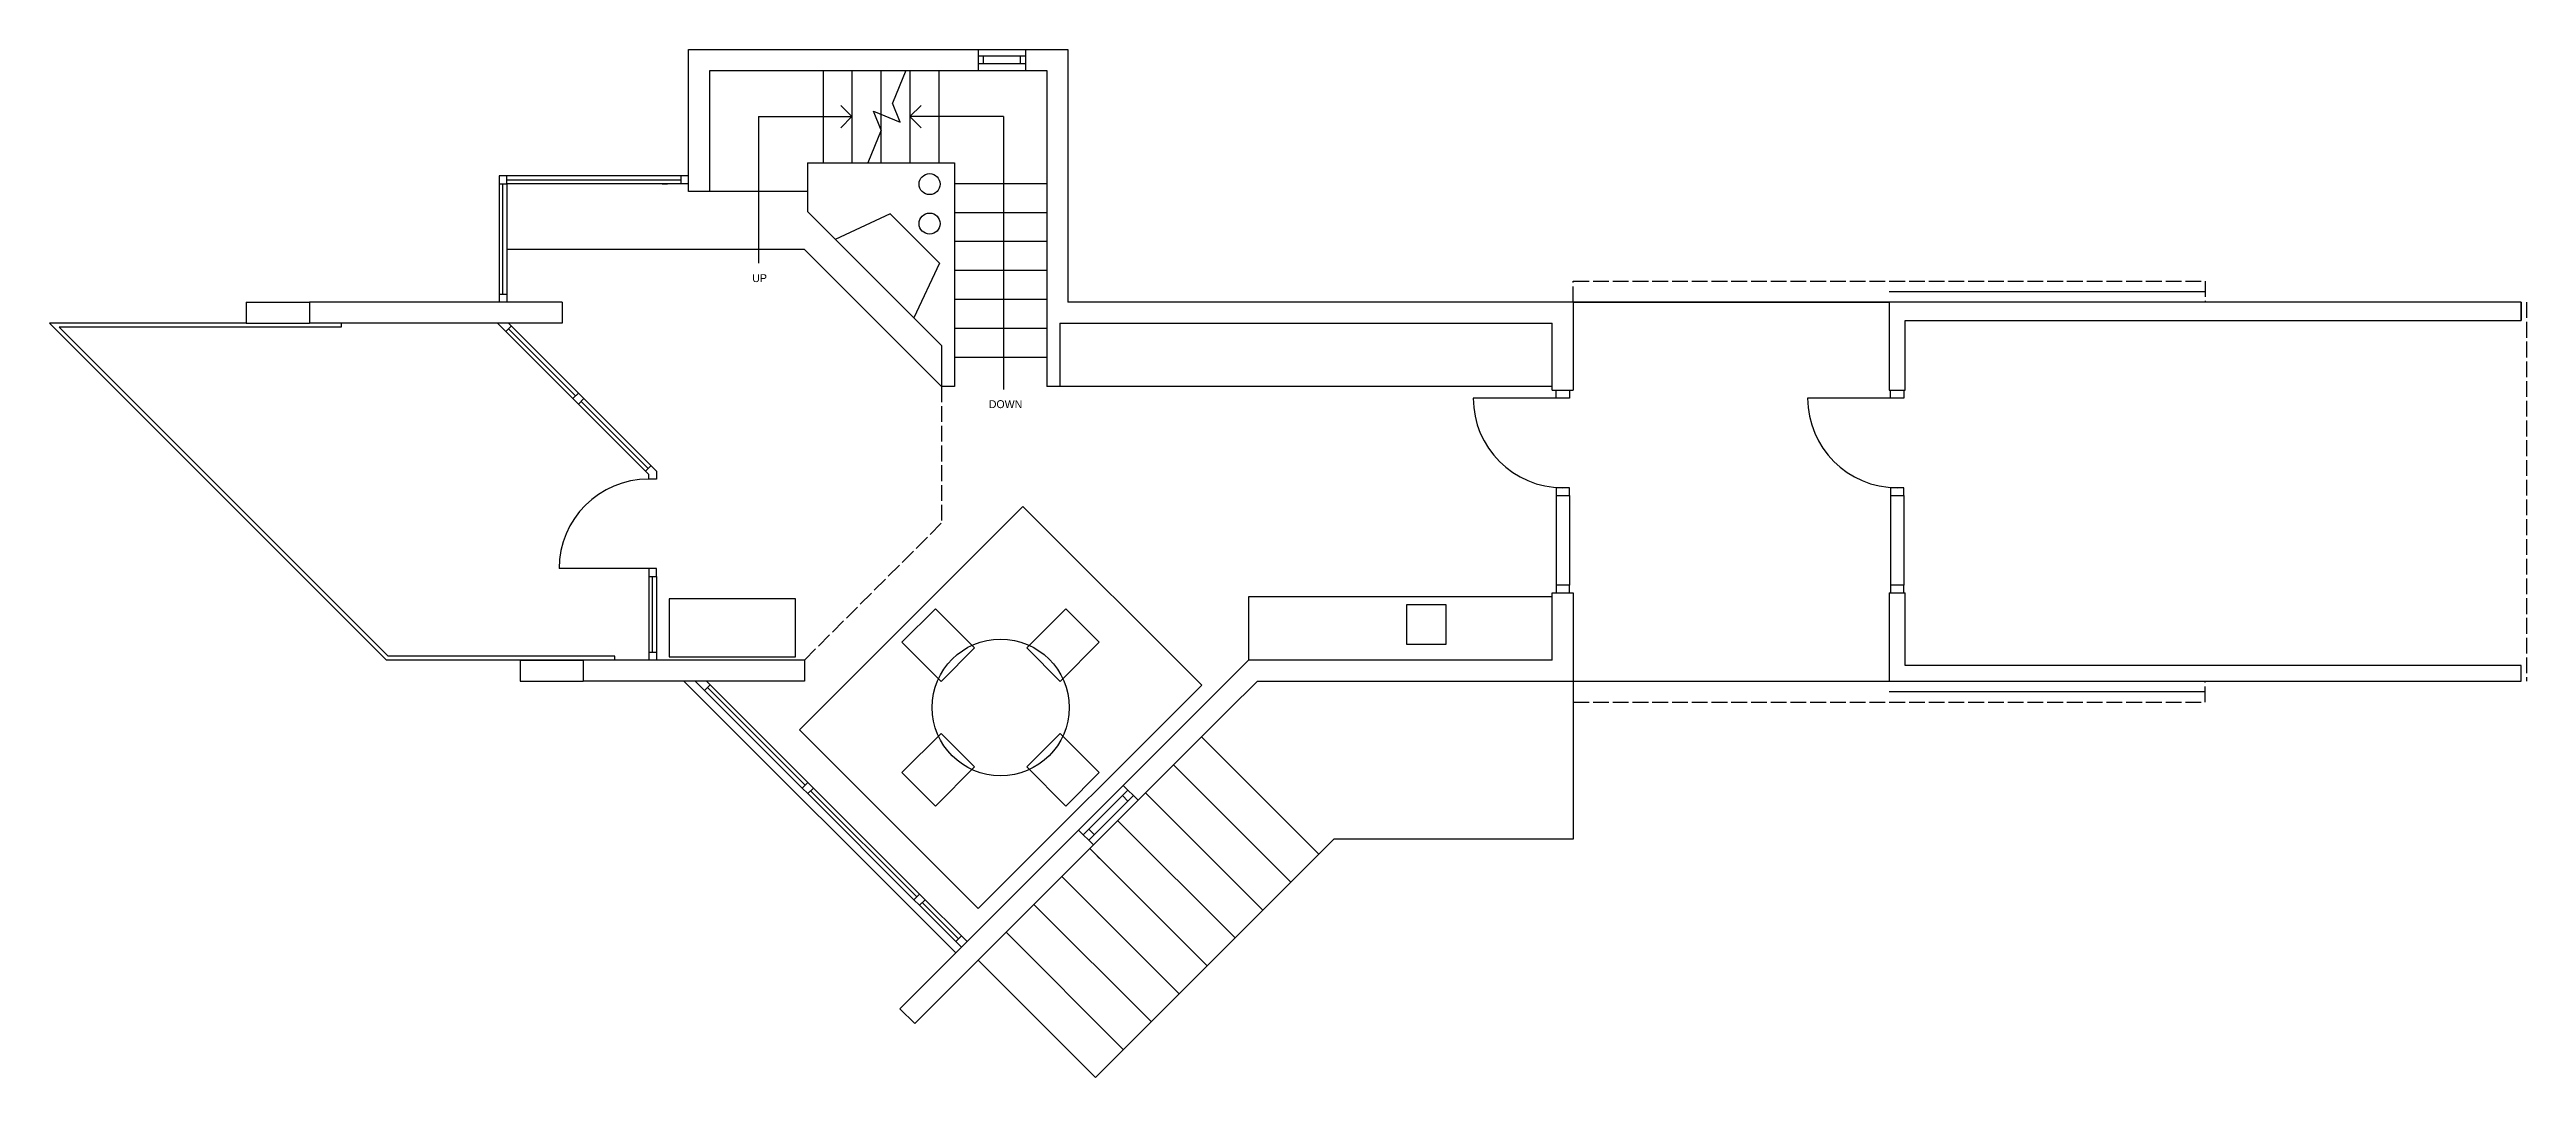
# Model space of a CAD drawing. Header units: inches. Extents: x -16484 to -805, y 141 to 7454.
# Drawn here: x -3482 to -2541, y 1555 to 1945 of the extents above; entities that cross this region are included whole.
import ezdxf

# ---------------------------------------------------------------- set-up
doc = ezdxf.new("R2010")
doc.units = ezdxf.units.IN
doc.header["$LTSCALE"] = 0.5
doc.header["$MEASUREMENT"] = 0
doc.linetypes.add('ACAD_ISO02W100', pattern=[15, 12, -3])
doc.layers.get('0').update_dxf_attribs({"color": 253})
for name, color, linetype in [('A-doors', 254, 'Continuous'), ('A-Elev-North', 7, 'Continuous'), ('A-Elev-South', 7, 'Continuous'), ('A-furniture', 33, 'Continuous'), ('A-glazing', 252, 'Continuous'), ('A-millwork', 252, 'Continuous'), ('A-soffit', 251, 'ACAD_ISO02W100'), ('A-stairs', 252, 'Continuous'), ('A-text', 254, 'Continuous'), ('A-walls', 7, 'Continuous')]:
    doc.layers.add(name, color=color, linetype=linetype)

msp = doc.modelspace()

# ---------------------------------------------------------------- texts
at = {"layer": 'A-text'}
for s, p in [('UP', (-3215.04, 1856.85)), ('DOWN', (-3125.19, 1808.96))]:
    msp.add_text(s, height=3, dxfattribs=at).set_placement(p)

# ---------------------------------------------------------------- linework, layer by layer
for p, q in [((-2903.21, 1849.22), (-2783.21, 1849.22)), ((-2783.21, 1849.22), (-2903.21, 1849.22)), ((-2903.21, 1705.22), (-2783.21, 1705.22))]:
    msp.add_line(p, q)
at = {"layer": 'A-doors'}
for p, q in [((-2783.21, 1853.22), (-2663.21, 1853.22)), ((-2909.71, 1815.72), (-2904.71, 1815.72)), ((-2909.71, 1812.72), (-2909.71, 1815.72)), ((-2904.71, 1815.72), (-2904.71, 1812.72)), ((-2782.71, 1815.72), (-2777.71, 1815.72)), ((-2782.71, 1812.72), (-2782.71, 1815.72)), ((-2777.71, 1815.72), (-2777.71, 1812.72)), ((-2907.21, 1812.72), (-2941.21, 1812.72)), ((-2904.71, 1812.72), (-2909.71, 1812.72)), ((-2780.21, 1812.72), (-2814.21, 1812.72)), ((-2777.71, 1812.72), (-2782.71, 1812.72)), ((-2904.71, 1778.72), (-2909.71, 1778.72)), ((-2909.71, 1778.72), (-2909.71, 1775.72)), ((-2904.71, 1775.72), (-2904.71, 1778.72)), ((-2777.71, 1778.72), (-2782.71, 1778.72)), ((-2782.71, 1778.72), (-2782.71, 1775.72)), ((-2777.71, 1775.72), (-2777.71, 1778.72)), ((-2909.71, 1775.72), (-2904.71, 1775.72)), ((-2782.71, 1775.72), (-2782.71, 1741.72)), ((-2782.71, 1775.72), (-2777.71, 1775.72)), ((-2777.71, 1775.72), (-2777.71, 1741.72)), ((-3254.37, 1748), (-3288.37, 1748)), ((-3251.37, 1748), (-3254.37, 1748)), ((-3254.37, 1748), (-3254.37, 1745)), ((-3254.37, 1745), (-3251.37, 1745)), ((-3251.37, 1745), (-3251.37, 1748)), ((-2904.71, 1741.72), (-2909.71, 1741.72)), ((-2909.71, 1741.72), (-2909.71, 1738.72)), ((-2904.71, 1738.72), (-2904.71, 1741.72)), ((-2777.71, 1741.72), (-2782.71, 1741.72)), ((-2782.71, 1741.72), (-2782.71, 1738.72)), ((-2777.71, 1738.72), (-2777.71, 1741.72)), ((-2909.71, 1738.72), (-2904.71, 1738.72)), ((-2782.71, 1738.72), (-2777.71, 1738.72)), ((-3254.37, 1716.22), (-3251.37, 1716.22)), ((-2783.21, 1701.22), (-2663.21, 1701.22))]:
    msp.add_line(p, q, dxfattribs=at)
for centre, start, end in [((-2907.21, 1812.72), 180, 270), ((-2780.21, 1812.72), 180, 270), ((-3254.37, 1748), 90, 180)]:
    msp.add_arc(centre, 34, start, end, dxfattribs=at)
at = {"layer": 'A-Elev-North', "color": 254}
for p, q in [((-3236.68, 1705.22), (-3233.14, 1701.68)), ((-3231.02, 1703.8), (-3232.44, 1705.22)), ((-3191.82, 1664.6), (-3193.94, 1666.72)), ((-3196.06, 1664.6), (-3193.94, 1662.47)), ((-3193.94, 1662.47), (-3192.88, 1663.53))]:
    msp.add_line(p, q, dxfattribs=at)
at = {"layer": 'A-Elev-North', "color": 7}
for p, q in [((-3153.63, 1622.17), (-3151.51, 1620.05)), ((-3151.51, 1624.29), (-3149.39, 1622.17)), ((-3137.72, 1606.26), (-3135.6, 1604.14)), ((-3135.6, 1608.38), (-3133.48, 1606.26))]:
    msp.add_line(p, q, dxfattribs=at)
at = {"layer": 'A-Elev-South', "color": 253}
for p, q in [((-3407.21, 1849.22), (-3383.21, 1849.22)), ((-3407.21, 1841.22), (-3383.21, 1841.22)), ((-3303.21, 1713.22), (-3279.21, 1713.22)), ((-3267.21, 1713.22), (-3267.21, 1714.72)), ((-3303.21, 1705.22), (-3279.21, 1705.22)), ((-2903.21, 1705.22), (-2903.21, 1645.22)), ((-3044.41, 1684.01), (-2999.87, 1639.47)), ((-3055.02, 1673.41), (-3010.47, 1628.86)), ((-3065.63, 1662.8), (-3021.08, 1618.25)), ((-3076.23, 1652.19), (-3031.68, 1607.65)), ((-3086.84, 1641.59), (-3042.29, 1597.04)), ((-2994.11, 1645.22), (-3084.72, 1554.61)), ((-2903.21, 1645.22), (-2994.11, 1645.22)), ((-3097.45, 1630.98), (-3052.9, 1586.43)), ((-3108.05, 1620.37), (-3063.5, 1575.83)), ((-3118.66, 1609.77), (-3074.11, 1565.22)), ((-3129.27, 1599.16), (-3084.72, 1554.61))]:
    msp.add_line(p, q, dxfattribs=at)
at = {"layer": 'A-Elev-South', "color": 7}
for p, q in [((-3153.33, 1575.1), (-3085.44, 1642.98)), ((-3158.98, 1580.76), (-3153.33, 1575.1))]:
    msp.add_line(p, q, dxfattribs=at)
at = {"layer": 'A-furniture'}
msp.add_lwpolyline([(-3197.08, 1686.73), (-3129.19, 1618.85), (-3044.34, 1703.7), (-3112.22, 1771.58)], close=True, dxfattribs=at)
for points in [[(-3246.56, 1736.48), (-3246.56, 1714.48), (-3198.56, 1714.48), (-3198.56, 1736.48), (-3246.56, 1736.48)], [(-3130.61, 1717.84), (-3145.46, 1732.69), (-3158.19, 1719.97), (-3143.34, 1705.12), (-3130.61, 1717.84)], [(-3098.08, 1705.12), (-3083.23, 1719.97), (-3095.96, 1732.69), (-3110.81, 1717.84), (-3098.08, 1705.12)], [(-3130.61, 1672.59), (-3145.46, 1657.74), (-3158.19, 1670.47), (-3143.34, 1685.32), (-3130.61, 1672.59)], [(-3098.08, 1685.32), (-3083.23, 1670.47), (-3095.96, 1657.74), (-3110.81, 1672.59), (-3098.08, 1685.32)]]:
    msp.add_lwpolyline(points, dxfattribs=at)
msp.add_circle((-3120.71, 1695.22), 26, dxfattribs=at)
at = {"layer": 'A-glazing'}
for p, q in [((-3111.21, 1942.72), (-3129.21, 1942.72)), ((-3111.21, 1939.72), (-3129.21, 1939.72)), ((-3127.21, 1939.72), (-3127.21, 1942.72)), ((-3113.21, 1939.72), (-3113.21, 1942.72)), ((-3239.21, 1897.22), (-3311.21, 1897.22)), ((-3311.21, 1897.22), (-3311.21, 1894.22)), ((-3311.21, 1894.22), (-3311.21, 1849.22)), ((-3311.21, 1894.22), (-3308.21, 1894.22)), ((-3309.71, 1852.22), (-3309.71, 1894.22)), ((-3308.21, 1894.22), (-3308.21, 1897.22)), ((-3308.21, 1895.72), (-3242.21, 1895.72)), ((-3239.21, 1894.22), (-3308.21, 1894.22)), ((-3308.21, 1894.22), (-3308.21, 1849.22)), ((-3247.21, 1897.22), (-3249.21, 1897.22)), ((-3249.21, 1894.22), (-3247.21, 1894.22)), ((-3242.21, 1897.22), (-3242.21, 1894.22)), ((-3311.21, 1852.22), (-3308.21, 1852.22)), ((-3254.37, 1783.76), (-3311.83, 1841.22)), ((-3306.53, 1840.16), (-3308.65, 1838.03)), ((-3282.13, 1813.64), (-3307.59, 1839.09)), ((-3281.07, 1814.7), (-3283.19, 1812.58)), ((-3278.95, 1812.58), (-3281.07, 1810.46)), ((-3254.56, 1786.06), (-3280.01, 1811.52)), ((-3253.49, 1787.12), (-3255.62, 1785)), ((-3254.37, 1782), (-3254.37, 1783.76)), ((-3251.37, 1782), (-3254.37, 1782)), ((-3251.37, 1785), (-3251.37, 1782)), ((-2909.71, 1775.72), (-2909.71, 1741.72)), ((-2904.71, 1775.72), (-2904.71, 1741.72)), ((-3252.87, 1716.22), (-3252.87, 1745)), ((-3137.77, 1601.97), (-3240.97, 1705.17)), ((-3195, 1665.66), (-3232.08, 1702.74)), ((-3193.94, 1666.72), (-3231.02, 1703.8)), ((-3196.06, 1664.6), (-3233.14, 1701.68)), ((-3153.63, 1622.17), (-3193.94, 1662.47)), ((-3152.57, 1623.23), (-3192.88, 1663.53)), ((-3151.51, 1624.29), (-3191.82, 1664.6)), ((-3089.33, 1646.87), (-3072.36, 1663.84)), ((-3072.36, 1659.6), (-3074.48, 1661.72)), ((-3085.1, 1646.86), (-3087.22, 1648.98)), ((-3081.88, 1636.65), (-3084, 1638.77)), ((-3137.72, 1606.26), (-3151.51, 1620.05)), ((-3136.66, 1607.32), (-3150.45, 1621.11)), ((-3135.6, 1608.38), (-3149.39, 1622.17))]:
    msp.add_line(p, q, dxfattribs=at)
at = {"layer": 'A-glazing', "color": 252}
for p, q in [((-3251.37, 1785), (-3307.59, 1841.22)), ((-3254.37, 1745), (-3254.37, 1713.22)), ((-3251.37, 1745), (-3251.37, 1713.22))]:
    msp.add_line(p, q, dxfattribs=at)
at = {"layer": 'A-glazing', "color": 254}
for p, q in [((-3233.14, 1701.68), (-3231.02, 1703.8)), ((-3196.06, 1664.6), (-3193.94, 1666.72)), ((-3193.94, 1662.47), (-3191.82, 1664.6)), ((-3153.63, 1622.17), (-3151.51, 1624.29)), ((-3151.51, 1620.05), (-3149.39, 1622.17)), ((-3137.72, 1606.26), (-3135.6, 1608.38))]:
    msp.add_line(p, q, dxfattribs=at)
at = {"layer": 'A-glazing', "color": 253}
for p, q in [((-3091.1, 1648.64), (-3074.13, 1665.61)), ((-3087.21, 1644.75), (-3070.24, 1661.72)), ((-3085.44, 1642.98), (-3068.47, 1659.95))]:
    msp.add_line(p, q, dxfattribs=at)
at = {"layer": 'A-millwork'}
for p, q in [((-3407.21, 1841.22), (-3481.93, 1841.22)), ((-3353.93, 1713.22), (-3481.93, 1841.22)), ((-3371.21, 1839.72), (-3478.3, 1839.72)), ((-3353.3, 1714.72), (-3478.3, 1839.72)), ((-3371.21, 1841.22), (-3371.21, 1839.72)), ((-2911.21, 1817.22), (-3098.21, 1817.22)), ((-2911.21, 1737.22), (-3026.52, 1737.22)), ((-3026.52, 1737.22), (-3026.52, 1713.22)), ((-2966.52, 1734.22), (-2966.52, 1719.22)), ((-2951.52, 1734.22), (-2966.52, 1734.22)), ((-2951.52, 1719.22), (-2951.52, 1734.22)), ((-3279.21, 1713.22), (-3353.93, 1713.22)), ((-3267.21, 1714.72), (-3353.3, 1714.72)), ((-2966.52, 1719.22), (-2951.52, 1719.22))]:
    msp.add_line(p, q, dxfattribs=at)
at = {"layer": 'A-soffit'}
for p, q in [((-2903.21, 1857.22), (-2663.21, 1857.22)), ((-2903.21, 1849.22), (-2903.21, 1857.22)), ((-2663.21, 1857.22), (-2663.21, 1849.22)), ((-2541.21, 1849.22), (-2541.21, 1705.22)), ((-3143.21, 1817.22), (-3143.21, 1765.22)), ((-3195.21, 1713.22), (-3143.21, 1765.22)), ((-2903.21, 1705.22), (-2903.21, 1697.22)), ((-2663.21, 1697.22), (-2663.21, 1705.22)), ((-2903.21, 1697.22), (-2663.21, 1697.22))]:
    msp.add_line(p, q, dxfattribs=at)
at = {"layer": 'A-stairs'}
for p, q in [((-3188.17, 1937.22), (-3188.17, 1902.22)), ((-3177.17, 1937.22), (-3177.17, 1902.22)), ((-3166.17, 1937.22), (-3166.17, 1902.22)), ((-3156.67, 1937.22), (-3161.81, 1924.8)), ((-3155.17, 1937.22), (-3155.17, 1902.22)), ((-3144.17, 1937.22), (-3144.17, 1902.22)), ((-3166.02, 1914.63), (-3169, 1921.82)), ((-3169, 1921.82), (-3158.84, 1917.61)), ((-3158.84, 1917.61), (-3161.81, 1924.8)), ((-3166.02, 1914.63), (-3171.17, 1902.22)), ((-3194.12, 1891.22), (-3231.21, 1891.22)), ((-3103.21, 1894.22), (-3138.21, 1894.22)), ((-3103.21, 1883.22), (-3138.21, 1883.22)), ((-3103.21, 1872.22), (-3138.21, 1872.22)), ((-3195.21, 1869.22), (-3308.21, 1869.22)), ((-3143.21, 1817.22), (-3195.21, 1869.22)), ((-3103.21, 1861.22), (-3138.21, 1861.22)), ((-3103.21, 1850.22), (-3138.21, 1850.22)), ((-3103.21, 1839.22), (-3138.21, 1839.22)), ((-3103.21, 1828.22), (-3138.21, 1828.22))]:
    msp.add_line(p, q, dxfattribs=at)
at = {"layer": 'A-text'}
for p, q in [((-3212.67, 1919.72), (-3212.67, 1863.98)), ((-3212.67, 1919.72), (-3177.17, 1919.72)), ((-3177.17, 1919.72), (-3181.41, 1923.96)), ((-3177.17, 1919.72), (-3181.41, 1915.47)), ((-3155.17, 1919.72), (-3150.92, 1923.96)), ((-3119.67, 1919.72), (-3155.17, 1919.72)), ((-3155.17, 1919.72), (-3150.92, 1915.47)), ((-3119.67, 1919.72), (-3119.67, 1816.08))]:
    msp.add_line(p, q, dxfattribs=at)
at = {"layer": 'A-walls'}
for p, q in [((-3239.21, 1945.22), (-3129.21, 1945.22)), ((-3239.21, 1891.22), (-3239.21, 1945.22)), ((-3129.21, 1945.22), (-3129.21, 1937.22)), ((-3111.21, 1945.22), (-3111.21, 1937.22)), ((-3111.21, 1945.22), (-3095.21, 1945.22)), ((-3095.21, 1945.22), (-3095.21, 1849.22)), ((-3231.21, 1937.22), (-3129.21, 1937.22)), ((-3231.21, 1891.22), (-3231.21, 1937.22)), ((-3111.21, 1937.22), (-3103.21, 1937.22)), ((-3103.21, 1937.22), (-3103.21, 1817.22)), ((-3194.12, 1902.22), (-3138.21, 1902.22)), ((-3194.12, 1902.22), (-3194.12, 1883.68)), ((-3138.21, 1902.22), (-3138.21, 1817.22)), ((-3231.21, 1891.22), (-3239.21, 1891.22)), ((-3183.65, 1873.22), (-3194.12, 1883.68)), ((-3162.71, 1882.78), (-3183.51, 1873.08)), ((-3143.98, 1864.05), (-3162.71, 1882.78)), ((-3183.65, 1873.22), (-3153.68, 1843.24)), ((-3143.98, 1864.05), (-3153.68, 1843.24)), ((-3287.21, 1849.22), (-3383.21, 1849.22)), ((-3383.21, 1849.22), (-3383.21, 1841.22)), ((-3287.21, 1849.22), (-3287.21, 1841.22)), ((-2903.21, 1849.22), (-3095.21, 1849.22)), ((-2903.21, 1849.22), (-2903.21, 1815.72)), ((-2783.21, 1849.22), (-2783.21, 1815.72)), ((-2543.21, 1849.22), (-2783.21, 1849.22)), ((-2543.21, 1842.22), (-2543.21, 1849.22)), ((-2543.21, 1849.22), (-2543.21, 1842.22)), ((-3287.21, 1841.22), (-3383.21, 1841.22)), ((-3143.21, 1832.77), (-3153.68, 1843.24)), ((-3098.21, 1841.22), (-3098.21, 1817.22)), ((-3098.21, 1841.22), (-2911.21, 1841.22)), ((-2911.21, 1815.72), (-2911.21, 1841.22)), ((-2777.21, 1815.72), (-2777.21, 1842.22)), ((-2777.21, 1842.22), (-2543.21, 1842.22)), ((-3143.21, 1832.77), (-3143.21, 1817.22)), ((-3138.21, 1817.22), (-3143.21, 1817.22)), ((-3098.21, 1817.22), (-3103.21, 1817.22)), ((-2911.21, 1815.72), (-2903.21, 1815.72)), ((-2783.21, 1815.72), (-2777.21, 1815.72)), ((-2911.21, 1738.72), (-2903.21, 1738.72)), ((-2911.21, 1713.22), (-2911.21, 1738.72)), ((-2903.21, 1738.72), (-2903.21, 1705.22)), ((-2783.21, 1738.72), (-2777.21, 1738.72)), ((-2783.21, 1738.72), (-2783.21, 1705.22)), ((-2777.21, 1711.22), (-2777.21, 1738.72)), ((-3195.21, 1713.22), (-3279.21, 1713.22)), ((-3279.21, 1713.22), (-3279.21, 1705.22)), ((-3195.21, 1713.22), (-3195.21, 1705.22)), ((-3074.13, 1665.61), (-3026.52, 1713.22)), ((-2911.21, 1713.22), (-3026.52, 1713.22)), ((-3195.21, 1705.22), (-3279.21, 1705.22)), ((-3023.21, 1705.22), (-3034.53, 1693.89)), ((-3023.21, 1705.22), (-2903.21, 1705.22)), ((-2783.21, 1705.22), (-2543.21, 1705.22)), ((-2543.21, 1711.22), (-2777.21, 1711.22)), ((-2543.21, 1705.22), (-2543.21, 1711.22)), ((-3034.53, 1693.89), (-3068.47, 1659.95)), ((-3068.47, 1659.95), (-3074.13, 1665.61)), ((-3158.98, 1580.76), (-3091.1, 1648.64)), ((-3085.44, 1642.98), (-3091.1, 1648.64))]:
    msp.add_line(p, q, dxfattribs=at)
at = {"layer": 'A-walls', "color": 253}
for p, q in [((-3129.21, 1945.22), (-3111.21, 1945.22)), ((-3129.21, 1937.22), (-3111.21, 1937.22)), ((-3407.21, 1849.22), (-3407.21, 1841.22)), ((-3303.21, 1713.22), (-3303.21, 1705.22))]:
    msp.add_line(p, q, dxfattribs=at)
at = {"layer": 'A-walls'}
for centre in [(-3147.69, 1894.07), (-3147.69, 1879.07)]:
    msp.add_circle(centre, 4, dxfattribs=at)

msp.set_redraw_order([(e.dxf.handle, doc.entitydb.next_handle()) for e in msp.query("TEXT MTEXT ATTDEF DIMENSION ARC_DIMENSION")])  # texts and dimensions are drawn at this point

doc.saveas('drawing.dxf')
